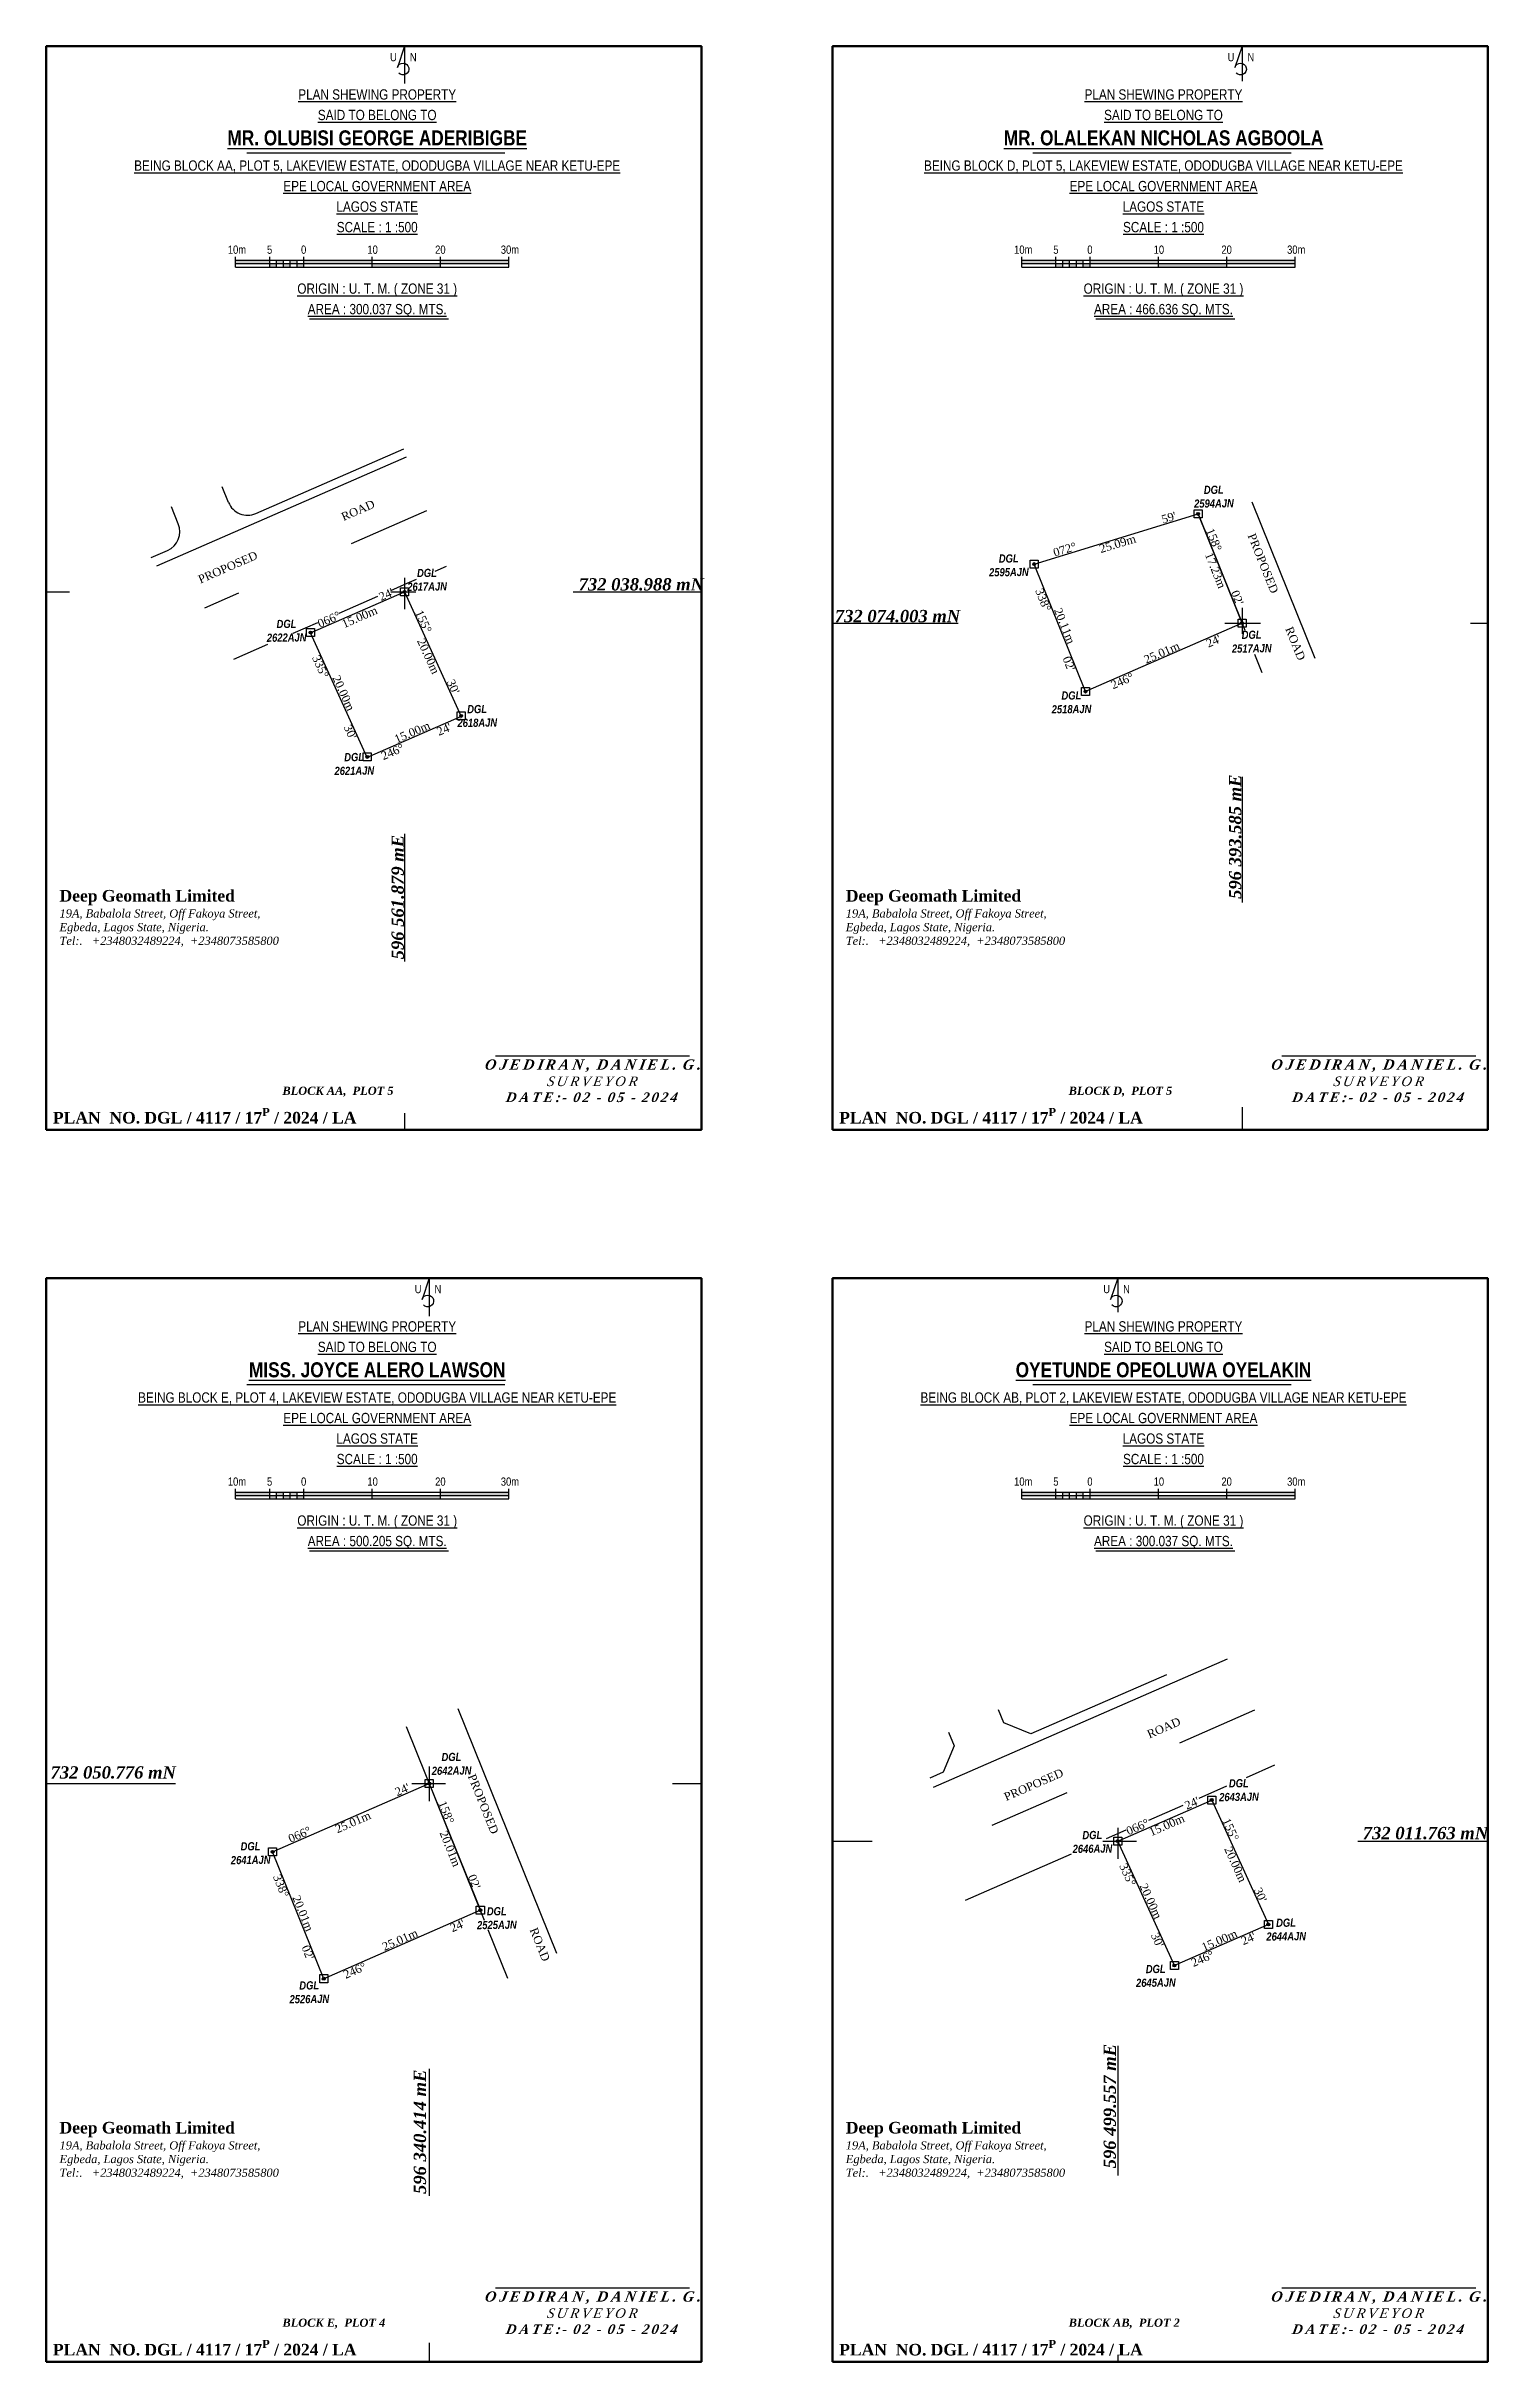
# Model space of a CAD drawing. Header units: metres. Extents: x 527079 to 600981, y 729644 to 782828.
# Drawn here: x 598286.4 to 598497.5, y 730600.1 to 730938.8 of the extents above; entities that cross this region are included whole.
import ezdxf

# ---------------------------------------------------------------- set-up
doc = ezdxf.new("R2010")
doc.units = ezdxf.units.M
doc.header["$MEASUREMENT"] = 0
doc.linetypes.add('ACAD_ISO03W100', pattern=[30, 12, -18])
doc.layers.add('adjusted', color=7, linetype='Continuous')
doc.layers.add('GRID&TITLE', color=7, linetype='Continuous')
doc.styles.add('style2', font='')
doc.styles.get('style2').set_extended_font_data('Arial Black')

msp = doc.modelspace()

# ---------------------------------------------------------------- texts
at = {"color": 0}
for s, insert, char_height, width, attachment_point in [('{\\fArial Narrow|b0|i0|c0|p34;U     N}', (598338.67002, 730937.84596), 1.2, 26.925119, 2), ('{\\fArial Narrow|b0|i0|c0|p34;U     N}', (598461.26076, 730937.84596), 1.2, 26.925119, 2), ('{\\fArial Narrow|b0|i0|c0|p34;10m}', (598314.32311, 730909.68039), 1.2, 26.925119, 2), ('{\\fArial Narrow|b0|i0|c0|p34;5}', (598319.0993, 730909.68039), 1.2, 26.925119, 2), ('{\\fArial Narrow|b0|i0|c0|p34;0}', (598324.08172, 730909.68039), 1.2, 26.925119, 2), ('{\\fArial Narrow|b0|i0|c0|p34;10}', (598334.17443, 730909.68039), 1.2, 26.925119, 2), ('{\\fArial Narrow|b0|i0|c0|p34;20}', (598344.09149, 730909.68039), 1.2, 26.925119, 2), ('{\\fArial Narrow|b0|i0|c0|p34;30m}', (598354.27745, 730909.68039), 1.2, 26.925119, 2), ('{\\fArial Narrow|b0|i0|c0|p34;10m}', (598429.40357, 730909.68039), 1.2, 26.925119, 2), ('{\\fArial Narrow|b0|i0|c0|p34;5}', (598434.17975, 730909.68039), 1.2, 26.925119, 2), ('{\\fArial Narrow|b0|i0|c0|p34;0}', (598439.16217, 730909.68039), 1.2, 26.925119, 2), ('{\\fArial Narrow|b0|i0|c0|p34;10}', (598449.25488, 730909.68039), 1.2, 26.925119, 2), ('{\\fArial Narrow|b0|i0|c0|p34;20}', (598459.17194, 730909.68039), 1.2, 26.925119, 2), ('{\\fArial Narrow|b0|i0|c0|p34;30m}', (598469.3579, 730909.68039), 1.2, 26.925119, 2), ('{\\fTimes New Roman|b1|i1|c0|p18;732 038.988 mN}', (598364.33116, 730861.01956), 1.8, 45.9628771, 1), ('{\\fTimes New Roman|b1|i1|c0|p18;732 074.003 mN}', (598401.82582, 730856.37796), 1.8, 45.9628771, 1), ('\\pi0.2701;{\\fTimes New Roman|b1|i1|c0|p18;\\H0.8824x;\\Q10.5;\\T1.3;OJEDIRAN, DANIEL. G.\\H1.1x;\\P\\fTimes New Roman|b0|i1|c0|p18;\\H0.8485x;SURVEYOR\\fTimes New Roman|b1|i1|c0|p18;\\P\\pi0;DATE:- 02 - 05 - 2024}', (598366.30534, 730790.61994), 1.7, 31.4335511, 2), ('\\pi0.2701;{\\fTimes New Roman|b1|i1|c0|p18;\\H0.8824x;\\Q10.5;\\T1.3;OJEDIRAN, DANIEL. G.\\H1.1x;\\P\\fTimes New Roman|b0|i1|c0|p18;\\H0.8485x;SURVEYOR\\fTimes New Roman|b1|i1|c0|p18;\\P\\pi0;DATE:- 02 - 05 - 2024}', (598481.38579, 730790.61994), 1.7, 31.4335511, 2), ('{\\fTimes New Roman|b1|i1|c0|p18;BLOCK AA,  PLOT 5}', (598320.97267, 730786.63955), 1.2, 45.9628771, 1), ('{\\fTimes New Roman|b1|i1|c0|p18;BLOCK D,  PLOT 5}', (598436.05313, 730786.63955), 1.2, 45.9628771, 1), ('\\A1;{\\fTimes New Roman|b1|i0|c0|p18;\\H1.03x;PLAN  NO.\\H0.9706x; \\H1.03x;DGL / 4117 / 17\\H0.7x;\\SP^ ;\\H1.429x; / 2024 / LA}', (598287.38322, 730783.52023), 1.65, 98.1290386, 1), ('\\A1;{\\fTimes New Roman|b1|i0|c0|p18;\\H1.03x;PLAN  NO.\\H0.9706x; \\H1.03x;DGL / 4117 / 17\\H0.7x;\\SP^ ;\\H1.429x; / 2024 / LA}', (598402.46367, 730783.52023), 1.65, 98.1290386, 1), ('{\\fArial Narrow|b0|i0|c0|p34;U     N}', (598342.28629, 730757.62587), 1.2, 26.925119, 2), ('{\\fArial Narrow|b0|i0|c0|p34;U     N}', (598443.06384, 730757.62587), 1.2, 26.925119, 2), ('{\\fArial Narrow|b0|i0|c0|p34;10m}', (598314.32311, 730729.46029), 1.2, 26.925119, 2), ('{\\fArial Narrow|b0|i0|c0|p34;5}', (598319.0993, 730729.46029), 1.2, 26.925119, 2), ('{\\fArial Narrow|b0|i0|c0|p34;0}', (598324.08172, 730729.46029), 1.2, 26.925119, 2), ('{\\fArial Narrow|b0|i0|c0|p34;10}', (598334.17443, 730729.46029), 1.2, 26.925119, 2), ('{\\fArial Narrow|b0|i0|c0|p34;20}', (598344.09149, 730729.46029), 1.2, 26.925119, 2), ('{\\fArial Narrow|b0|i0|c0|p34;30m}', (598354.27745, 730729.46029), 1.2, 26.925119, 2), ('{\\fArial Narrow|b0|i0|c0|p34;10m}', (598429.40357, 730729.46029), 1.2, 26.925119, 2), ('{\\fArial Narrow|b0|i0|c0|p34;5}', (598434.17975, 730729.46029), 1.2, 26.925119, 2), ('{\\fArial Narrow|b0|i0|c0|p34;0}', (598439.16217, 730729.46029), 1.2, 26.925119, 2), ('{\\fArial Narrow|b0|i0|c0|p34;10}', (598449.25488, 730729.46029), 1.2, 26.925119, 2), ('{\\fArial Narrow|b0|i0|c0|p34;20}', (598459.17194, 730729.46029), 1.2, 26.925119, 2), ('{\\fArial Narrow|b0|i0|c0|p34;30m}', (598469.3579, 730729.46029), 1.2, 26.925119, 2), ('{\\fTimes New Roman|b1|i1|c0|p18;732 050.776 mN}', (598287.03761, 730687.2169), 1.8, 45.9628771, 1), ('{\\fTimes New Roman|b1|i1|c0|p18;732 011.763 mN}', (598479.09784, 730678.34733), 1.8, 45.9628771, 1), ('\\pi0.2701;{\\fTimes New Roman|b1|i1|c0|p18;\\H0.8824x;\\Q10.5;\\T1.3;OJEDIRAN, DANIEL. G.\\H1.1x;\\P\\fTimes New Roman|b0|i1|c0|p18;\\H0.8485x;SURVEYOR\\fTimes New Roman|b1|i1|c0|p18;\\P\\pi0;DATE:- 02 - 05 - 2024}', (598366.30534, 730610.39985), 1.7, 31.4335511, 2), ('\\pi0.2701;{\\fTimes New Roman|b1|i1|c0|p18;\\H0.8824x;\\Q10.5;\\T1.3;OJEDIRAN, DANIEL. G.\\H1.1x;\\P\\fTimes New Roman|b0|i1|c0|p18;\\H0.8485x;SURVEYOR\\fTimes New Roman|b1|i1|c0|p18;\\P\\pi0;DATE:- 02 - 05 - 2024}', (598481.38579, 730610.39985), 1.7, 31.4335511, 2), ('{\\fTimes New Roman|b1|i1|c0|p18;BLOCK E,  PLOT 4}', (598320.97267, 730606.41945), 1.2, 45.9628771, 1), ('{\\fTimes New Roman|b1|i1|c0|p18;BLOCK AB,  PLOT 2}', (598436.05313, 730606.41945), 1.2, 45.9628771, 1), ('\\A1;{\\fTimes New Roman|b1|i0|c0|p18;\\H1.03x;PLAN  NO.\\H0.9706x; \\H1.03x;DGL / 4117 / 17\\H0.7x;\\SP^ ;\\H1.429x; / 2024 / LA}', (598287.38322, 730603.30014), 1.65, 98.1290386, 1), ('\\A1;{\\fTimes New Roman|b1|i0|c0|p18;\\H1.03x;PLAN  NO.\\H0.9706x; \\H1.03x;DGL / 4117 / 17\\H0.7x;\\SP^ ;\\H1.429x; / 2024 / LA}', (598402.46367, 730603.30014), 1.65, 98.1290386, 1)]:
    msp.add_mtext(s, dxfattribs=dict(at, insert=insert, char_height=char_height, width=width, attachment_point=attachment_point))
at = {"color": 0, "char_height": 1.5, "width": 113.0007569, "attachment_point": 2, "line_spacing_factor": 1.2}
for s, insert in [('{\\fArial Narrow|b0|i0|c0|p34;\\LPLAN SHEWING PROPERTY\\PSAID TO BELONG TO\\P\\fArial Narrow|b1|i0|c0|p34;\\H1.467x;MR. OLUBISI GEORGE ADERIBIGBE \\P\\fArial Narrow|b0|i0|c0|p34;\\H0.6817x;BEING BLOCK AA, PLOT 5, LAKEVIEW ESTATE, ODODUGBA VILLAGE NEAR KETU-EPE\\PEPE \\H0.9995x;LOCAL GOVERNMENT AREA\\PLAGOS STATE\\PSCALE : 1 :500\\P\\P\\PORIGIN : U. T. M. ( ZONE 31 )\\PAREA : 300.037 SQ. MTS.}', (598334.84642, 730932.53735)), ('{\\fArial Narrow|b0|i0|c0|p34;\\LPLAN SHEWING PROPERTY\\PSAID TO BELONG TO\\P\\fArial Narrow|b1|i0|c0|p34;\\H1.467x;MR. OLALEKAN NICHOLAS AGBOOLA \\P\\fArial Narrow|b0|i0|c0|p34;\\H0.6817x;BEING BLOCK D, PLOT 5, LAKEVIEW ESTATE, ODODUGBA VILLAGE NEAR KETU-EPE\\PEPE \\H0.9995x;LOCAL GOVERNMENT AREA\\PLAGOS STATE\\PSCALE : 1 :500\\P\\P\\PORIGIN : U. T. M. ( ZONE 31 )\\PAREA : 466.636 SQ. MTS.}', (598449.92687, 730932.53735)), ('{\\fArial Narrow|b0|i0|c0|p34;\\LPLAN SHEWING PROPERTY\\PSAID TO BELONG TO\\P\\fArial Narrow|b1|i0|c0|p34;\\H1.467x;MISS. JOYCE ALERO LAWSON \\P\\fArial Narrow|b0|i0|c0|p34;\\H0.6817x;BEING BLOCK E, PLOT 4, LAKEVIEW ESTATE, ODODUGBA VILLAGE NEAR KETU-EPE\\PEPE \\H0.9995x;LOCAL GOVERNMENT AREA\\PLAGOS STATE\\PSCALE : 1 :500\\P\\P\\PORIGIN : U. T. M. ( ZONE 31 )\\PAREA : 500.205 SQ. MTS.}', (598334.84642, 730752.31725)), ('{\\fArial Narrow|b0|i0|c0|p34;\\LPLAN SHEWING PROPERTY\\PSAID TO BELONG TO\\P\\fArial Narrow|b1|i0|c0|p34;\\H1.467x;OYETUNDE OPEOLUWA OYELAKIN \\P\\fArial Narrow|b0|i0|c0|p34;\\H0.6817x;BEING BLOCK AB, PLOT 2, LAKEVIEW ESTATE, ODODUGBA VILLAGE NEAR KETU-EPE\\PEPE \\H0.9995x;LOCAL GOVERNMENT AREA\\PLAGOS STATE\\PSCALE : 1 :500\\P\\P\\PORIGIN : U. T. M. ( ZONE 31 )\\PAREA : 300.037 SQ. MTS.}', (598449.92687, 730752.31725))]:
    msp.add_mtext(s, dxfattribs=dict(at, insert=insert))
at = {"color": 0}
for s, insert, char_height, width, attachment_point, rotation in [('\\pxt115;{\\fArial Narrow|b1|i1|c0|p34;DGL\\P2594AJN}', (598457.27965, 730874.55599), 1.2, 278.2584131, 2, 0.6991952), ('\\pxt115;{\\fArial Narrow|b1|i1|c0|p34;DGL\\P2595AJN}', (598427.26908, 730864.5101), 1.2, 278.2584131, 2, 0.6991952), ('\\pxt115;{\\fArial Narrow|b1|i1|c0|p34;DGL\\P2617AJN}', (598342.11817, 730862.39562), 1.2, 278.2584131, 2, 0.6991952), ('\\pxt115;{\\fArial Narrow|b1|i1|c0|p34;DGL\\P2622AJN}', (598321.5608, 730854.94044), 1.2, 278.2584131, 2, 0.6991952), ('\\pxt115;{\\fArial Narrow|b1|i1|c0|p34;DGL\\P2517AJN}', (598462.81366, 730853.35022), 1.2, 278.2584131, 2, 0.6991952), ('\\pxt115;{\\fArial Narrow|b1|i1|c0|p34;DGL\\P2518AJN}', (598436.43618, 730844.4651), 1.2, 278.2584131, 2, 0.6991952), ('\\pxt115;{\\fArial Narrow|b1|i1|c0|p34;DGL\\P2618AJN}', (598349.46156, 730842.47546), 1.2, 278.2584131, 2, 0.6991952), ('\\pxt115;{\\fArial Narrow|b1|i1|c0|p34;DGL\\P2621AJN}', (598331.46307, 730835.45371), 1.2, 278.2584131, 2, 0.6991952), ('{\\fTimes New Roman|b1|i1|c0|p18;596 393.585 mE}', (598459.51559, 730814.10007), 1.8, 46.6762144, 1, 90), ('{\\fTimes New Roman|b1|i1|c0|p18;596 561.879 mE}', (598336.94029, 730805.26157), 1.8, 46.6762144, 1, 90), ('\\pxt115;{\\fArial Narrow|b1|i1|c0|p34;DGL\\P2642AJN}', (598345.70264, 730689.17963), 1.2, 278.2584131, 2, 0.6991952), ('\\pxt115;{\\fArial Narrow|b1|i1|c0|p34;DGL\\P2643AJN}', (598460.94512, 730685.33818), 1.2, 278.2584131, 2, 0.6991952), ('\\pxt115;{\\fArial Narrow|b1|i1|c0|p34;DGL\\P2646AJN}', (598439.50034, 730677.75778), 1.2, 278.2584131, 2, 0.6991952), ('\\pxt115;{\\fArial Narrow|b1|i1|c0|p34;DGL\\P2641AJN}', (598316.29396, 730676.11584), 1.2, 278.2584131, 2, 0.6991952), ('\\pxt115;{\\fArial Narrow|b1|i1|c0|p34;DGL\\P2525AJN}', (598352.3339, 730666.61445), 1.2, 278.2584131, 2, 0.6991952), ('\\pxt115;{\\fArial Narrow|b1|i1|c0|p34;DGL\\P2644AJN}', (598467.85541, 730664.93542), 1.2, 278.2584131, 2, 0.6991952), ('\\pxt115;{\\fArial Narrow|b1|i1|c0|p34;DGL\\P2645AJN}', (598448.78082, 730658.16228), 1.2, 278.2584131, 2, 0.6991952), ('\\pxt115;{\\fArial Narrow|b1|i1|c0|p34;DGL\\P2526AJN}', (598324.88373, 730655.76506), 1.2, 278.2584131, 2, 0.6991952), ('{\\fTimes New Roman|b1|i1|c0|p18;596 499.557 mE}', (598441.16358, 730628.39749), 1.8, 46.6762144, 1, 90), ('{\\fTimes New Roman|b1|i1|c0|p18;596 340.414 mE}', (598340.19161, 730624.64116), 1.8, 46.6762144, 1, 90)]:
    msp.add_mtext(s, dxfattribs=dict(at, insert=insert, char_height=char_height, width=width, attachment_point=attachment_point, rotation=rotation))
at = {"color": 0, "linetype": 'Continuous', "lineweight": -3, "char_height": 1.2}
for s, insert, attachment_point, rotation in [('{\\fTimes New Roman|b0|i0|c0|p18;PROPOSED                              ROAD}', (598321.80901, 730865.80977), 8, 23.597943), ("{\\fTimes New Roman|b0|i0|c0|p18;072°                             59'}", (598442.96017, 730866.87541), 8, 17.011355), ('{\\fTimes New Roman|b0|i0|c0|p18;25.09m}', (598443.03331, 730866.63635), 2, 17.011355), ("{\\fTimes New Roman|b0|i0|c0|p18;158°              02'}", (598458.33115, 730862.48531), 8, 291.9588017), ('{\\fTimes New Roman|b0|i0|c0|p18;PROPOSED            ROAD}', (598465.91741, 730858.05841), 8, 291.9588017), ('{\\fTimes New Roman|b0|i0|c0|p18;17.23m}', (598458.09928, 730862.39182), 2, 291.9588017), ("{\\fTimes New Roman|b0|i0|c0|p18;066°              24'}", (598331.92145, 730856.11944), 8, 23.597943), ("{\\fTimes New Roman|b0|i0|c0|p18;338°                02'}", (598434.64209, 730853.71513), 2, 291.9588017), ('{\\fTimes New Roman|b0|i0|c0|p18;20.11m}', (598434.87396, 730853.80861), 8, 291.9588017), ('{\\fTimes New Roman|b0|i0|c0|p18;15.00m}', (598332.02153, 730855.89035), 2, 23.597943), ("{\\fTimes New Roman|b0|i0|c0|p18;155°                 30'}", (598343.10557, 730849.95838), 8, 294.4951059), ('{\\fTimes New Roman|b0|i0|c0|p18;20.00m}', (598342.87807, 730849.85473), 2, 294.4951059), ("{\\fTimes New Roman|b0|i0|c0|p18;246°                          24'}", (598450.02654, 730849.33001), 2, 23.597943), ('{\\fTimes New Roman|b0|i0|c0|p18;25.01m}', (598449.92646, 730849.5591), 8, 23.597943), ("{\\fTimes New Roman|b0|i0|c0|p18;335°                 30'}", (598329.13073, 730843.84925), 2, 294.4951059), ('{\\fTimes New Roman|b0|i0|c0|p18;20.00m}', (598329.35823, 730843.9529), 8, 294.4951059), ("{\\fTimes New Roman|b0|i0|c0|p18;246°            24'}", (598340.31486, 730837.68819), 2, 23.597943), ('{\\fTimes New Roman|b0|i0|c0|p18;15.00m}', (598340.21478, 730837.91728), 8, 23.597943), ('{\\fTimes New Roman|b0|i0|c0|p18;PROPOSED                              ROAD}', (598439.75031, 730687.70855), 8, 23.597943), ("{\\fTimes New Roman|b0|i0|c0|p18;066°                              24'}", (598330.95199, 730679.81996), 8, 23.597943), ('{\\fTimes New Roman|b0|i0|c0|p18;PROPOSED                                 ROAD}', (598353.55721, 730672.15393), 8, 291.9588017), ("{\\fTimes New Roman|b0|i0|c0|p18;158°                  02'}", (598346.3183, 730675.47983), 8, 291.9588017), ("{\\fTimes New Roman|b0|i0|c0|p18;066°             24'}", (598450.06261, 730679.38892), 8, 23.597943), ('{\\fTimes New Roman|b0|i0|c0|p18;25.01m}', (598331.05207, 730679.59087), 2, 23.597943), ('{\\fTimes New Roman|b0|i0|c0|p18;20.01m}', (598346.08643, 730675.38635), 2, 291.9588017), ('{\\fTimes New Roman|b0|i0|c0|p18;15.00m}', (598450.16269, 730679.15982), 2, 23.597943), ("{\\fTimes New Roman|b0|i0|c0|p18;155°                 30'}", (598461.24674, 730673.22785), 8, 294.4951059), ('{\\fTimes New Roman|b0|i0|c0|p18;20.00m}', (598461.01924, 730673.1242), 2, 294.4951059), ("{\\fTimes New Roman|b0|i0|c0|p18;338°                 02'}", (598323.16763, 730665.37435), 2, 291.9588017), ("{\\fTimes New Roman|b0|i0|c0|p18;335°                 30'}", (598447.2719, 730667.11872), 2, 294.4951059), ('{\\fTimes New Roman|b0|i0|c0|p18;20.01m}', (598323.39949, 730665.46783), 8, 291.9588017), ('{\\fTimes New Roman|b0|i0|c0|p18;20.00m}', (598447.4994, 730667.22237), 8, 294.4951059), ("{\\fTimes New Roman|b0|i0|c0|p18;246°                              24'}", (598338.53393, 730661.03422), 2, 23.597943), ('{\\fTimes New Roman|b0|i0|c0|p18;25.01m}', (598338.43385, 730661.26331), 8, 23.597943), ("{\\fTimes New Roman|b0|i0|c0|p18;246°          24'}", (598458.45602, 730660.95766), 2, 23.597943), ('{\\fTimes New Roman|b0|i0|c0|p18;15.00m}', (598458.35594, 730661.18675), 8, 23.597943)]:
    msp.add_mtext(s, dxfattribs=dict(at, insert=insert, attachment_point=attachment_point, rotation=rotation))
at = {"layer": 'GRID&TITLE', "color": 0, "char_height": 1.5, "width": 117.584978, "attachment_point": 1, "style": 'style2'}
for insert in [(598288.35004, 730815.41275), (598403.4305, 730815.41275), (598288.35004, 730635.19266), (598403.4305, 730635.19266)]:
    msp.add_mtext('{\\fTimes New Roman|b1|i0|c0|p18;\\H1.133x;Deep Geomath Limited\\P\\fTimes New Roman|b0|i1|c0|p18;\\H0.7061x;19A, Babalola Street, Off Fakoya Street, \\PEgbeda, Lagos State, Nigeria.\\PTel:.   +2348032489224,  +2348073585800}', dxfattribs=dict(at, insert=insert))

# ---------------------------------------------------------------- hatches: boundary and pattern name
h = msp.add_hatch(color=0)
h.paths.add_polyline_path([(598319.11089, 730907.53946), (598314.11089, 730907.53946), (598314.11089, 730907.03946), (598319.11089, 730907.03946)])
h.paths.add_polyline_path([(598334.11089, 730907.53946), (598324.11089, 730907.53946), (598324.11089, 730907.03946), (598334.11089, 730907.03946)])
h.paths.add_polyline_path([(598354.11089, 730907.53946), (598344.11089, 730907.53946), (598344.11089, 730907.03946), (598354.11089, 730907.03946)])
h = msp.add_hatch(color=0)
h.paths.add_polyline_path([(598323.11089, 730907.03946), (598323.11089, 730906.53946), (598324.11089, 730906.53946), (598324.11089, 730907.03946)])
h.paths.add_polyline_path([(598322.11089, 730907.53946), (598322.11089, 730907.03946), (598323.11089, 730907.03946), (598323.11089, 730907.53946)])
h.paths.add_polyline_path([(598322.11089, 730906.53946), (598322.11089, 730907.03946), (598321.11089, 730907.03946), (598321.11089, 730906.53946)])
h.paths.add_polyline_path([(598320.11089, 730907.53946), (598320.11089, 730907.03946), (598321.11089, 730907.03946), (598321.11089, 730907.53946)])
h.paths.add_polyline_path([(598319.11089, 730907.03946), (598319.11089, 730906.53946), (598320.11089, 730906.53946), (598320.11089, 730907.03946)])
h = msp.add_hatch(color=0)
h.paths.add_polyline_path([(598434.19134, 730907.53946), (598429.19134, 730907.53946), (598429.19134, 730907.03946), (598434.19134, 730907.03946)])
h.paths.add_polyline_path([(598449.19134, 730907.53946), (598439.19134, 730907.53946), (598439.19134, 730907.03946), (598449.19134, 730907.03946)])
h.paths.add_polyline_path([(598469.19134, 730907.53946), (598459.19134, 730907.53946), (598459.19134, 730907.03946), (598469.19134, 730907.03946)])
h = msp.add_hatch(color=0)
h.paths.add_polyline_path([(598438.19134, 730907.03946), (598438.19134, 730906.53946), (598439.19134, 730906.53946), (598439.19134, 730907.03946)])
h.paths.add_polyline_path([(598437.19134, 730907.53946), (598437.19134, 730907.03946), (598438.19134, 730907.03946), (598438.19134, 730907.53946)])
h.paths.add_polyline_path([(598437.19134, 730906.53946), (598437.19134, 730907.03946), (598436.19134, 730907.03946), (598436.19134, 730906.53946)])
h.paths.add_polyline_path([(598435.19134, 730907.53946), (598435.19134, 730907.03946), (598436.19134, 730907.03946), (598436.19134, 730907.53946)])
h.paths.add_polyline_path([(598434.19134, 730907.03946), (598434.19134, 730906.53946), (598435.19134, 730906.53946), (598435.19134, 730907.03946)])
for points in [[(598344.11089, 730907.03946), (598334.11089, 730907.03946), (598334.11089, 730906.53946), (598344.11089, 730906.53946)], [(598459.19134, 730907.03946), (598449.19134, 730907.03946), (598449.19134, 730906.53946), (598459.19134, 730906.53946)], [(598455.20953, 730870.42657, 1), (598454.77952, 730870.42657, 1)], [(598431.21396, 730863.08519, 1), (598430.78395, 730863.08519, 1)], [(598339.06017, 730859.00764, 1), (598338.63015, 730859.00764, 1)], [(598325.31283, 730853.07519, 1), (598324.88281, 730853.07519, 1)], [(598461.65091, 730854.45055, 1), (598461.22089, 730854.45055, 1)], [(598438.7321, 730844.43855, 1), (598438.30209, 730844.43855, 1)], [(598347.35349, 730840.8785, 1), (598346.92348, 730840.8785, 1)], [(598333.60615, 730834.87302, 1), (598333.17614, 730834.87302, 1)], [(598344.11089, 730726.81936), (598334.11089, 730726.81936), (598334.11089, 730726.31936), (598344.11089, 730726.31936)], [(598459.19134, 730726.81936), (598449.19134, 730726.81936), (598449.19134, 730726.31936), (598459.19134, 730726.31936)], [(598342.67644, 730684.71142, 1), (598342.24643, 730684.71142, 1)], [(598457.20133, 730682.27711, 1), (598456.77132, 730682.27711, 1)], [(598319.75764, 730674.69942, 1), (598319.32762, 730674.69942, 1)], [(598443.45399, 730676.27163, 1), (598443.02398, 730676.27163, 1)], [(598350.1583, 730666.15476, 1), (598349.72829, 730666.15476, 1)], [(598465.49466, 730664.07494, 1), (598465.06465, 730664.07494, 1)], [(598451.74732, 730658.06946, 1), (598451.3173, 730658.06946, 1)], [(598327.23949, 730656.14276, 1), (598326.80948, 730656.14276, 1)]]:
    msp.add_hatch(color=0).paths.add_polyline_path(points)
h = msp.add_hatch(color=0)
h.paths.add_polyline_path([(598319.11089, 730727.31936), (598314.11089, 730727.31936), (598314.11089, 730726.81936), (598319.11089, 730726.81936)])
h.paths.add_polyline_path([(598334.11089, 730727.31936), (598324.11089, 730727.31936), (598324.11089, 730726.81936), (598334.11089, 730726.81936)])
h.paths.add_polyline_path([(598354.11089, 730727.31936), (598344.11089, 730727.31936), (598344.11089, 730726.81936), (598354.11089, 730726.81936)])
h = msp.add_hatch(color=0)
h.paths.add_polyline_path([(598323.11089, 730726.81936), (598323.11089, 730726.31936), (598324.11089, 730726.31936), (598324.11089, 730726.81936)])
h.paths.add_polyline_path([(598322.11089, 730727.31936), (598322.11089, 730726.81936), (598323.11089, 730726.81936), (598323.11089, 730727.31936)])
h.paths.add_polyline_path([(598322.11089, 730726.31936), (598322.11089, 730726.81936), (598321.11089, 730726.81936), (598321.11089, 730726.31936)])
h.paths.add_polyline_path([(598320.11089, 730727.31936), (598320.11089, 730726.81936), (598321.11089, 730726.81936), (598321.11089, 730727.31936)])
h.paths.add_polyline_path([(598319.11089, 730726.81936), (598319.11089, 730726.31936), (598320.11089, 730726.31936), (598320.11089, 730726.81936)])
h = msp.add_hatch(color=0)
h.paths.add_polyline_path([(598434.19134, 730727.31936), (598429.19134, 730727.31936), (598429.19134, 730726.81936), (598434.19134, 730726.81936)])
h.paths.add_polyline_path([(598449.19134, 730727.31936), (598439.19134, 730727.31936), (598439.19134, 730726.81936), (598449.19134, 730726.81936)])
h.paths.add_polyline_path([(598469.19134, 730727.31936), (598459.19134, 730727.31936), (598459.19134, 730726.81936), (598469.19134, 730726.81936)])
h = msp.add_hatch(color=0)
h.paths.add_polyline_path([(598438.19134, 730726.81936), (598438.19134, 730726.31936), (598439.19134, 730726.31936), (598439.19134, 730726.81936)])
h.paths.add_polyline_path([(598437.19134, 730727.31936), (598437.19134, 730726.81936), (598438.19134, 730726.81936), (598438.19134, 730727.31936)])
h.paths.add_polyline_path([(598437.19134, 730726.31936), (598437.19134, 730726.81936), (598436.19134, 730726.81936), (598436.19134, 730726.31936)])
h.paths.add_polyline_path([(598435.19134, 730727.31936), (598435.19134, 730726.81936), (598436.19134, 730726.81936), (598436.19134, 730727.31936)])
h.paths.add_polyline_path([(598434.19134, 730726.81936), (598434.19134, 730726.31936), (598435.19134, 730726.31936), (598435.19134, 730726.81936)])

# ---------------------------------------------------------------- linework, layer by layer
at = {"color": 0}
for p, q in [((598314.11089, 730906.53946), (598314.11089, 730908.03946)), ((598314.11089, 730906.53946), (598314.11089, 730908.03946)), ((598319.11089, 730906.53946), (598319.11089, 730908.03946)), ((598319.11089, 730906.53946), (598319.11089, 730908.03946)), ((598320.11089, 730906.53946), (598320.11089, 730907.53946)), ((598321.11089, 730906.53946), (598321.11089, 730907.53946)), ((598322.11089, 730906.53946), (598322.11089, 730907.53946)), ((598323.11089, 730906.53946), (598323.11089, 730907.53946)), ((598324.11089, 730906.53946), (598324.11089, 730908.03946)), ((598334.11089, 730906.53946), (598334.11089, 730908.03946)), ((598344.11089, 730906.53946), (598344.11089, 730908.03946)), ((598354.11089, 730906.53946), (598354.11089, 730908.03946)), ((598429.19134, 730906.53946), (598429.19134, 730908.03946)), ((598429.19134, 730906.53946), (598429.19134, 730908.03946)), ((598434.19134, 730906.53946), (598434.19134, 730908.03946)), ((598434.19134, 730906.53946), (598434.19134, 730908.03946)), ((598435.19134, 730906.53946), (598435.19134, 730907.53946)), ((598436.19134, 730906.53946), (598436.19134, 730907.53946)), ((598437.19134, 730906.53946), (598437.19134, 730907.53946)), ((598438.19134, 730906.53946), (598438.19134, 730907.53946)), ((598439.19134, 730906.53946), (598439.19134, 730908.03946)), ((598449.19134, 730906.53946), (598449.19134, 730908.03946)), ((598459.19134, 730906.53946), (598459.19134, 730908.03946)), ((598469.19134, 730906.53946), (598469.19134, 730908.03946)), ((598334.11089, 730907.03946), (598344.11089, 730907.03946)), ((598449.19134, 730907.03946), (598459.19134, 730907.03946)), ((598302.5708, 730862.80388), (598339.14519, 730878.78127)), ((598317.07097, 730870.4792), (598338.7221, 730879.93742)), ((598313.08766, 730872.10651), (598312.17673, 730874.36581)), ((598305.73224, 730868.95575), (598304.72687, 730871.4493)), ((598461.86741, 730853.38031), (598454.99453, 730870.42657)), ((598472.1456, 730849.28196), (598462.92439, 730872.1526)), ((598301.74649, 730864.03447), (598304.15083, 730865.0848)), ((598336.84943, 730859.22706), (598338.78639, 730860.07322)), ((598338.89948, 730860.12262), (598340.585, 730860.85893)), ((598343.35093, 730862.06722), (598344.99827, 730862.78685)), ((598329.29281, 730855.92598), (598334.95897, 730858.40122)), ((598322.56236, 730852.98581), (598326.16351, 730854.55895)), ((598313.8451, 730849.1777), (598318.82351, 730851.3525)), ((598464.37798, 730847.15354), (598463.27967, 730849.8776)), ((598352.15755, 730791.14564), (598380.57653, 730791.14564)), ((598467.23801, 730791.14564), (598495.65698, 730791.14564)), ((598314.11089, 730726.31936), (598314.11089, 730727.81936)), ((598314.11089, 730726.31936), (598314.11089, 730727.81936)), ((598319.11089, 730726.31936), (598319.11089, 730727.81936)), ((598319.11089, 730726.31936), (598319.11089, 730727.81936)), ((598320.11089, 730726.31936), (598320.11089, 730727.31936)), ((598321.11089, 730726.31936), (598321.11089, 730727.31936)), ((598322.11089, 730726.31936), (598322.11089, 730727.31936)), ((598323.11089, 730726.31936), (598323.11089, 730727.31936)), ((598324.11089, 730726.31936), (598324.11089, 730727.81936)), ((598334.11089, 730726.31936), (598334.11089, 730727.81936)), ((598334.11089, 730726.81936), (598344.11089, 730726.81936)), ((598344.11089, 730726.31936), (598344.11089, 730727.81936)), ((598354.11089, 730726.31936), (598354.11089, 730727.81936)), ((598429.19134, 730726.31936), (598429.19134, 730727.81936)), ((598429.19134, 730726.31936), (598429.19134, 730727.81936)), ((598434.19134, 730726.31936), (598434.19134, 730727.81936)), ((598434.19134, 730726.31936), (598434.19134, 730727.81936)), ((598435.19134, 730726.31936), (598435.19134, 730727.31936)), ((598436.19134, 730726.31936), (598436.19134, 730727.31936)), ((598437.19134, 730726.31936), (598437.19134, 730727.31936)), ((598438.19134, 730726.31936), (598438.19134, 730727.31936)), ((598439.19134, 730726.31936), (598439.19134, 730727.81936)), ((598449.19134, 730726.31936), (598449.19134, 730727.81936)), ((598449.19134, 730726.81936), (598459.19134, 730726.81936)), ((598459.19134, 730726.31936), (598459.19134, 730727.81936)), ((598469.19134, 730726.31936), (598469.19134, 730727.81936)), ((598416.28714, 730684.14038), (598459.31884, 730702.93863)), ((598361.12116, 730659.82501), (598346.68063, 730695.64071)), ((598350.55522, 730664.63705), (598339.12431, 730692.98822)), ((598462.08082, 730685.59387), (598466.24504, 730687.413)), ((598455.16751, 730682.57382), (598459.20321, 730684.3368)), ((598447.79178, 730679.35176), (598452.78748, 730681.53411)), ((598441.59964, 730676.64674), (598444.47163, 730677.90136)), ((598420.95884, 730667.62988), (598436.45437, 730674.39905)), ((598353.97568, 730656.15355), (598351.10424, 730663.27537)), ((598352.15755, 730610.92555), (598380.57653, 730610.92555)), ((598467.23801, 730610.92555), (598495.65698, 730610.92555))]:
    msp.add_line(p, q, dxfattribs=at)
at = {"color": 0, "linetype": 'ACAD_ISO03W100'}
for p, q in [((598342.04178, 730870.86591), (598309.55947, 730856.61864)), ((598463.26291, 730695.40033), (598419.68347, 730676.28567))]:
    msp.add_line(p, q, dxfattribs=at)
at = {"color": 0}
for points in [[(598338.84516, 730938.82881), (598337.80019, 730935.74296, -3.816456624), (598337.99442, 730934.92258)], [(598461.4359, 730938.82881), (598460.39093, 730935.74296, -3.816456624), (598460.58515, 730934.92258)], [(598342.46144, 730758.60872), (598341.41647, 730755.52286, -3.816456624), (598341.61069, 730754.70249)], [(598443.23898, 730758.60872), (598442.19401, 730755.52286, -3.816456624), (598442.38824, 730754.70249)]]:
    msp.add_lwpolyline(points, format="xyb", dxfattribs=at)
for points in [[(598338.84516, 730938.82881), (598338.84516, 730933.39308)], [(598461.4359, 730938.82881), (598461.4359, 730933.70794)], [(598315.74187, 730923.26761), (598353.53726, 730923.26761)], [(598430.82233, 730923.26761), (598468.61772, 730923.26761)], [(598314.11089, 730907.53946), (598354.11089, 730907.53946)], [(598429.19134, 730907.53946), (598469.19134, 730907.53946)], [(598314.11089, 730907.03946), (598334.11089, 730907.03946)], [(598314.11089, 730906.53946), (598354.11089, 730906.53946)], [(598344.11089, 730907.03946), (598354.11089, 730907.03946)], [(598429.19134, 730907.03946), (598449.19134, 730907.03946)], [(598429.19134, 730906.53946), (598469.19134, 730906.53946)], [(598459.19134, 730907.03946), (598469.19134, 730907.03946)], [(598324.95738, 730898.94596), (598345.29485, 730898.94596)], [(598440.03783, 730898.94596), (598460.3753, 730898.94596)], [(598454.40568, 730871.01542), (598455.58338, 730871.01542), (598455.58338, 730869.83772), (598454.40568, 730869.83772), (598454.40568, 730871.01542)], [(598430.41011, 730863.67404), (598431.5878, 730863.67404), (598431.5878, 730862.49634), (598430.41011, 730862.49634), (598430.41011, 730863.67404)], [(598338.84516, 730861.0817), (598338.84516, 730856.50577)], [(598286.41235, 730859.00764), (598289.78775, 730859.00764)], [(598336.83876, 730859.00764), (598340.48001, 730859.00764)], [(598338.25631, 730859.59648), (598339.43401, 730859.59648), (598339.43401, 730858.41879), (598338.25631, 730858.41879), (598338.25631, 730859.59648)], [(598363.54495, 730859.00764), (598382.31035, 730859.00764)], [(598461.4359, 730856.70442), (598461.4359, 730852.88895)], [(598324.50897, 730853.66404), (598325.68667, 730853.66404), (598325.68667, 730852.48634), (598324.50897, 730852.48634), (598324.50897, 730853.66404)], [(598401.49281, 730854.45055), (598419.85872, 730854.45055)], [(598458.9186, 730854.45055), (598464.15055, 730854.45055)], [(598460.84705, 730855.0394), (598462.02475, 730855.0394), (598462.02475, 730853.86171), (598460.84705, 730853.86171), (598460.84705, 730855.0394)], [(598494.85288, 730854.45055), (598497.39081, 730854.45055)], [(598437.92825, 730845.0274), (598439.10594, 730845.0274), (598439.10594, 730843.84971), (598437.92825, 730843.84971), (598437.92825, 730845.0274)], [(598346.54964, 730841.46735), (598347.72734, 730841.46735), (598347.72734, 730840.28965), (598346.54964, 730840.28965), (598346.54964, 730841.46735)], [(598332.8023, 730835.46187), (598333.97999, 730835.46187), (598333.97999, 730834.28418), (598332.8023, 730834.28418), (598332.8023, 730835.46187)], [(598461.4359, 730831.9778), (598461.4359, 730813.57877)], [(598338.84516, 730823.62695), (598338.84516, 730804.95433)], [(598338.84516, 730782.77423), (598338.84516, 730780.33181)], [(598461.4359, 730783.63227), (598461.4359, 730780.33181)], [(598342.46144, 730758.60872), (598342.46144, 730753.07306)], [(598443.23898, 730758.60872), (598443.23898, 730753.66259)], [(598315.74187, 730743.04752), (598353.53726, 730743.04752)], [(598430.82233, 730743.04752), (598468.61772, 730743.04752)], [(598314.11089, 730727.31936), (598354.11089, 730727.31936)], [(598314.11089, 730726.81936), (598334.11089, 730726.81936)], [(598314.11089, 730726.31936), (598354.11089, 730726.31936)], [(598344.11089, 730726.81936), (598354.11089, 730726.81936)], [(598429.19134, 730727.31936), (598469.19134, 730727.31936)], [(598429.19134, 730726.81936), (598449.19134, 730726.81936)], [(598429.19134, 730726.31936), (598469.19134, 730726.31936)], [(598459.19134, 730726.81936), (598469.19134, 730726.81936)], [(598324.95738, 730718.72587), (598345.29485, 730718.72587)], [(598440.03783, 730718.72587), (598460.3753, 730718.72587)], [(598450.36058, 730700.61593), (598430.52884, 730691.95251), (598426.54553, 730693.57982), (598425.78836, 730695.45777)], [(598418.46592, 730692.22522), (598419.27572, 730690.21674), (598417.69431, 730686.34579), (598415.70861, 730685.47834)], [(598286.41235, 730684.71142), (598305.32537, 730684.71142)], [(598339.90145, 730684.71142), (598344.83864, 730684.71142)], [(598341.87259, 730685.30026), (598343.05028, 730685.30026), (598343.05028, 730684.12257), (598341.87259, 730684.12257), (598341.87259, 730685.30026)], [(598342.46144, 730687.18642), (598342.46144, 730682.10176)], [(598378.08742, 730684.71142), (598382.31035, 730684.71142)], [(598456.39748, 730682.86596), (598457.57517, 730682.86596), (598457.57517, 730681.68826), (598456.39748, 730681.68826), (598456.39748, 730682.86596)], [(598443.23898, 730678.21857), (598443.23898, 730673.68184)], [(598318.95378, 730675.28826), (598320.13148, 730675.28826), (598320.13148, 730674.11057), (598318.95378, 730674.11057), (598318.95378, 730675.28826)], [(598401.49281, 730676.27163), (598407.30582, 730676.27163)], [(598441.02734, 730676.27163), (598445.97022, 730676.27163)], [(598442.65013, 730676.86048), (598443.82783, 730676.86048), (598443.82783, 730675.68278), (598442.65013, 730675.68278), (598442.65013, 730676.86048)], [(598478.39615, 730676.27163), (598497.39081, 730676.27163)], [(598349.35445, 730666.74361), (598350.53214, 730666.74361), (598350.53214, 730665.56592), (598349.35445, 730665.56592), (598349.35445, 730666.74361)], [(598464.6908, 730664.66379), (598465.8685, 730664.66379), (598465.8685, 730663.4861), (598464.6908, 730663.4861), (598464.6908, 730664.66379)], [(598450.94346, 730658.65831), (598452.12116, 730658.65831), (598452.12116, 730657.48062), (598450.94346, 730657.48062), (598450.94346, 730658.65831)], [(598326.43564, 730656.73161), (598327.61333, 730656.73161), (598327.61333, 730655.55392), (598326.43564, 730655.55392), (598326.43564, 730656.73161)], [(598443.23898, 730646.30102), (598443.23898, 730627.3446)], [(598342.46144, 730642.97034), (598342.46144, 730624.38679)], [(598342.46144, 730602.88791), (598342.46144, 730600.11172)], [(598443.23898, 730601.09367), (598443.23898, 730600.11172)]]:
    msp.add_lwpolyline(points, dxfattribs=at)
for points in [[(598430.99896, 730863.08519), (598454.99453, 730870.42657), (598461.4359, 730854.45055), (598438.51709, 730844.43855)], [(598325.09782, 730853.00216), (598338.84516, 730859.00764), (598347.13849, 730840.80547), (598333.39115, 730834.79999)], [(598319.54263, 730674.69942), (598342.46144, 730684.71142), (598349.94329, 730666.15476), (598327.02449, 730656.14276)], [(598443.23898, 730676.27163), (598456.98632, 730682.27711), (598465.27965, 730664.07494), (598451.53231, 730658.06946)]]:
    msp.add_lwpolyline(points, close=True, dxfattribs=at)
for centre in [(598454.99453, 730870.42657), (598430.99896, 730863.08519), (598338.84516, 730859.00764), (598325.09782, 730853.07519), (598461.4359, 730854.45055), (598438.51709, 730844.43855), (598347.13849, 730840.8785), (598333.39115, 730834.87302), (598342.46144, 730684.71142), (598456.98632, 730682.27711), (598319.54263, 730674.69942), (598443.23898, 730676.27163), (598349.94329, 730666.15476), (598465.27965, 730664.07494), (598451.53231, 730658.06946), (598327.02449, 730656.14276)]:
    msp.add_circle(centre, 0.21501, dxfattribs=at)
for centre, start, end in [((598315.87002, 730873.22833), 201.9588017, 293.597943), ((598302.94988, 730867.83393), 293.597943, 21.9588017)]:
    msp.add_arc(centre, 3, start, end, dxfattribs=at)
at = {"layer": 'adjusted', "color": 0, "lineweight": 100}
for points in [[(598286.41235, 730780.33181), (598286.41235, 730938.82881), (598382.31035, 730938.82881), (598382.31035, 730780.33181)], [(598401.49281, 730780.33181), (598401.49281, 730938.82881), (598497.39081, 730938.82881), (598497.39081, 730780.33181)], [(598286.41235, 730600.11172), (598286.41235, 730758.60872), (598382.31035, 730758.60872), (598382.31035, 730600.11172)], [(598401.49281, 730600.11172), (598401.49281, 730758.60872), (598497.39081, 730758.60872), (598497.39081, 730600.11172)]]:
    msp.add_lwpolyline(points, close=True, dxfattribs=at)

msp.set_redraw_order([(e.dxf.handle, doc.entitydb.next_handle()) for e in msp.query("TEXT MTEXT ATTDEF DIMENSION ARC_DIMENSION")])  # texts and dimensions are drawn at this point

doc.saveas('drawing.dxf')
